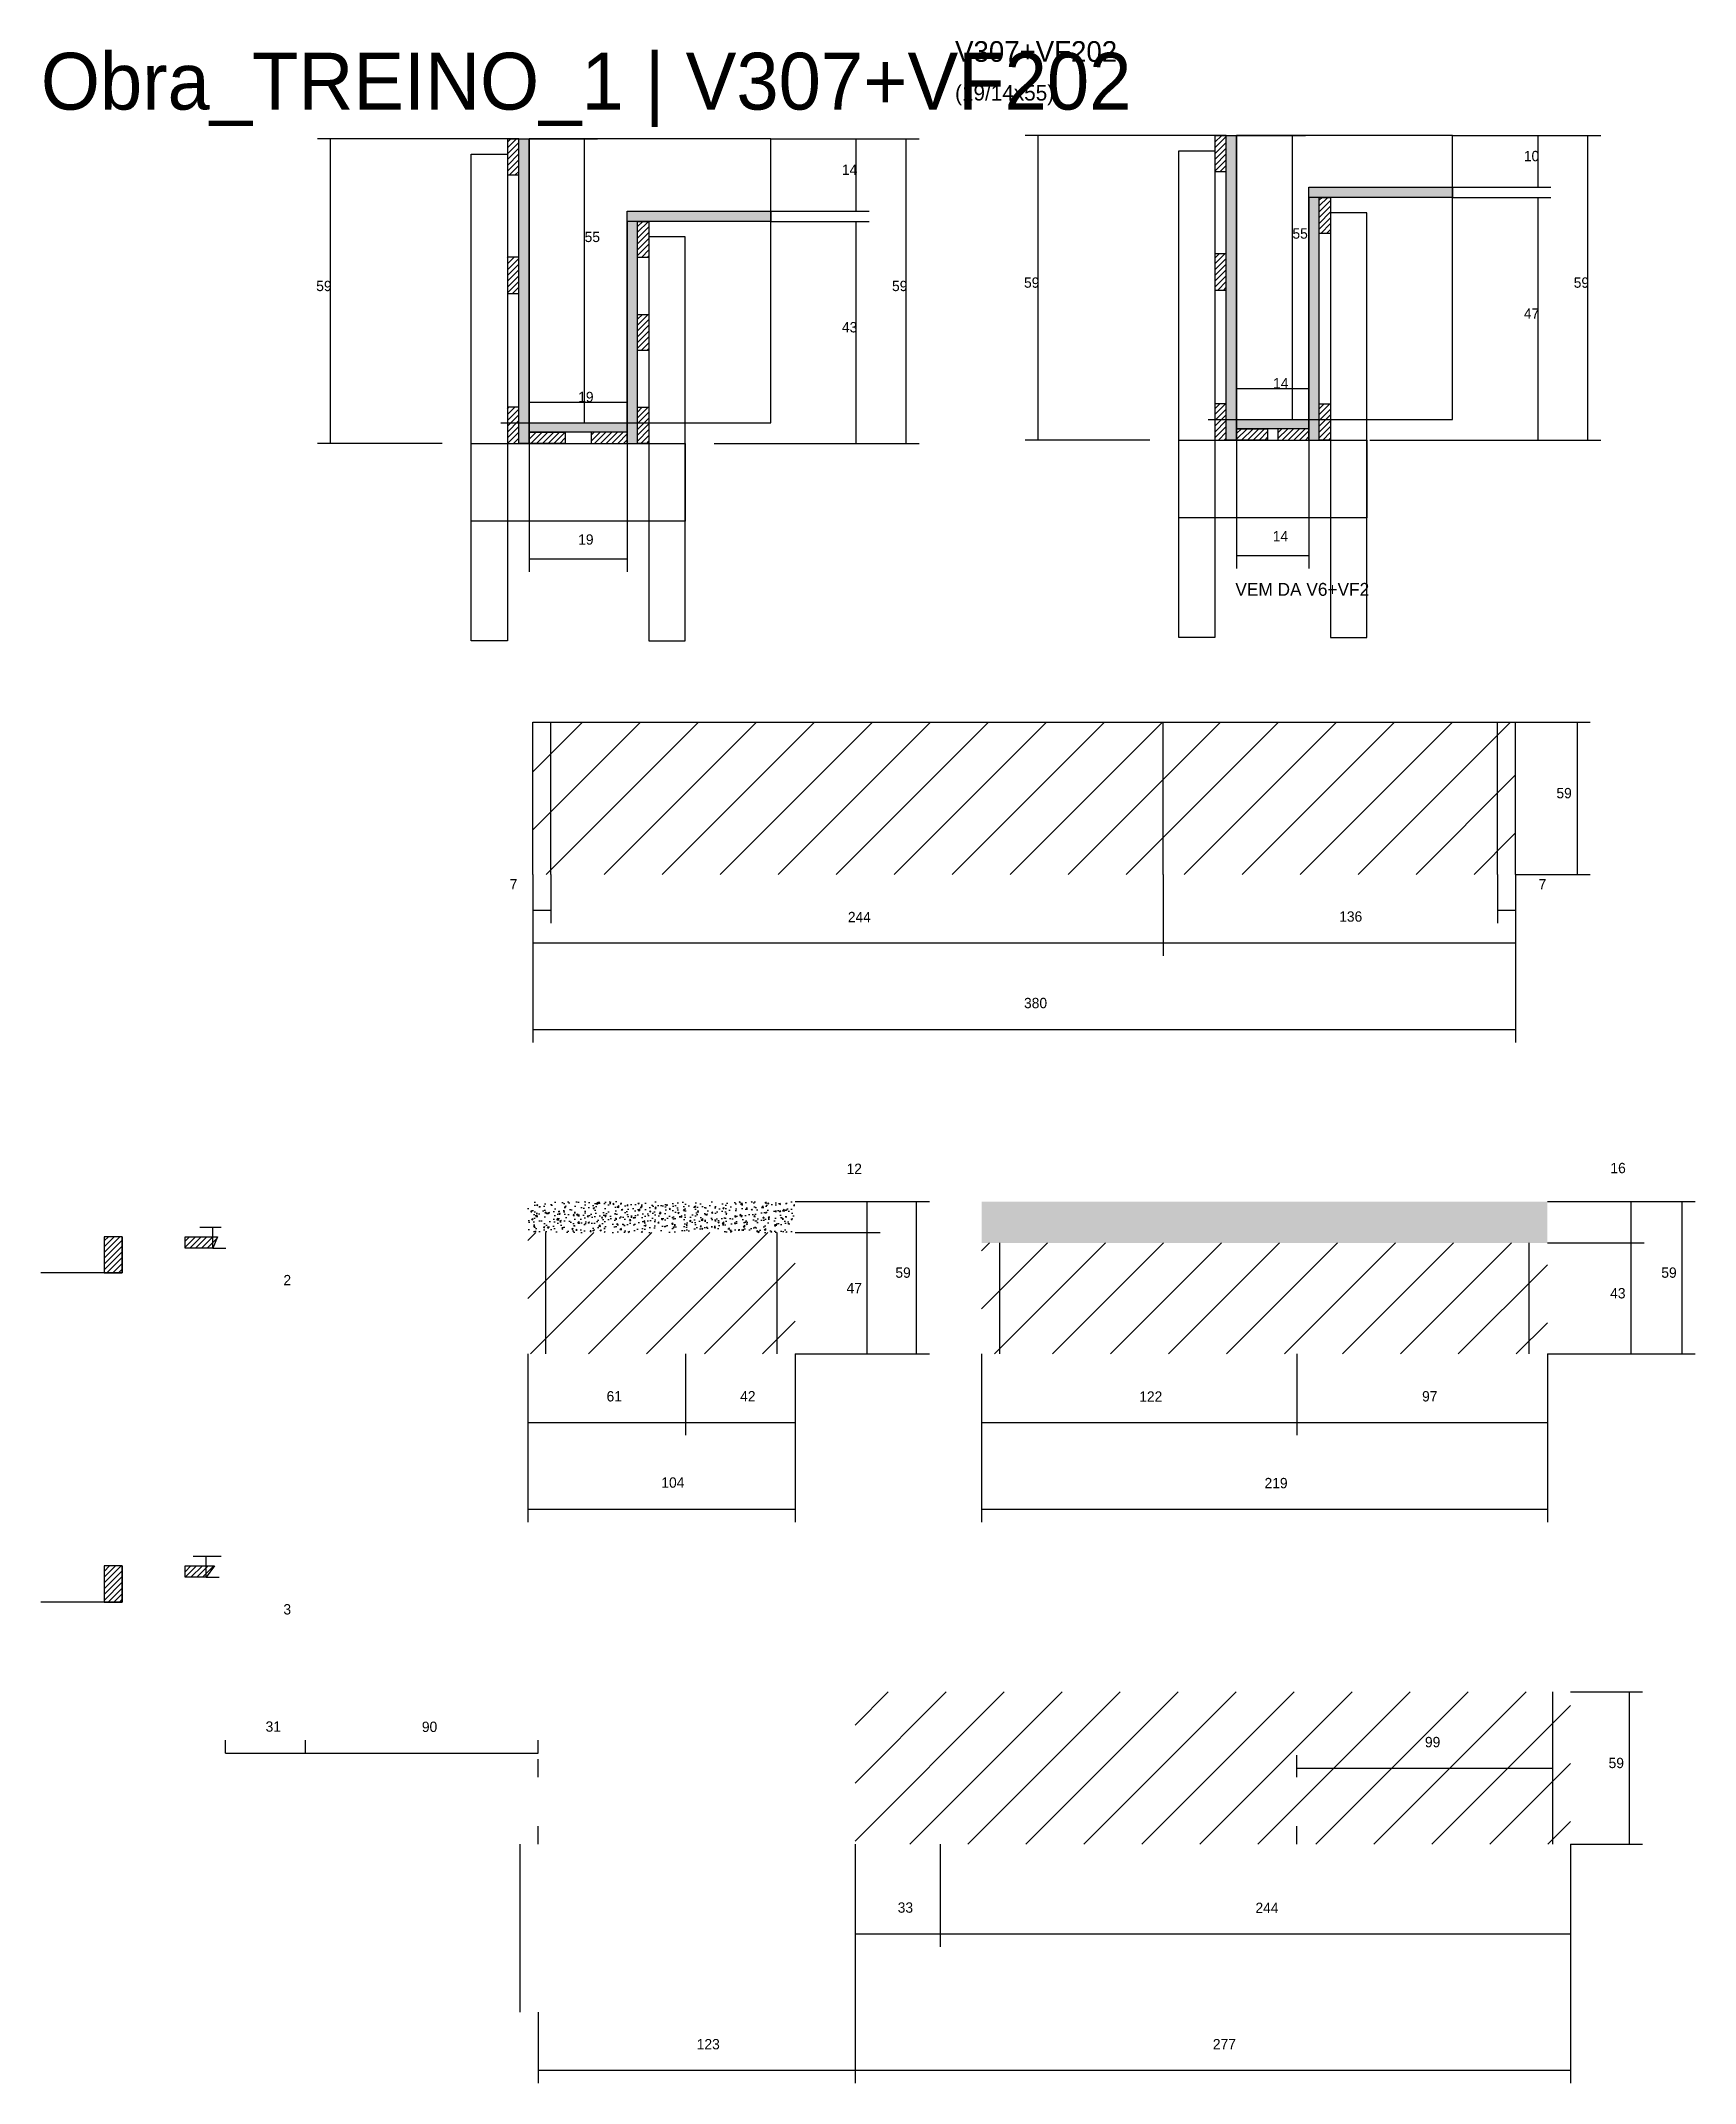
# Model space of a CAD drawing. Header units: metres. Extents: x -41 to 34800, y -36000 to 1848.
# Drawn here: x 17480 to 18120, y 976 to 1767 of the extents above; entities that cross this region are included whole.
import ezdxf

# ---------------------------------------------------------------- set-up
doc = ezdxf.new("R2010")
doc.units = ezdxf.units.M
for name, color, linetype in [('CONCRETO', 251, 'Continuous'), ('COTA', 4, 'Continuous'), ('Cota Seção (2x)', 4, 'Continuous'), ('Hachura', 253, 'Continuous'), ('LABEL_ID', 3, 'Continuous'), ('Madeira', 126, 'Continuous'), ('Painéis', 200, 'Continuous'), ('REAPROVEITAMENTO', 251, 'Continuous'), ('SARR_2.2x7', 40, 'Continuous'), ('SARR_3.5x7', 81, 'Continuous'), ('Texto Seção', 7, 'Continuous')]:
    doc.layers.add(name, color=color, linetype=linetype)

msp = doc.modelspace()

# ---------------------------------------------------------------- texts
at = {"layer": 'COTA'}
for s, p in [('14', (17790.1, 1714.7)), ('10', (18054.1, 1720)), ('59', (17586.6, 1669.7)), ('59', (17809.5, 1669.7)), ('59', (17860.6, 1671)), ('59', (18073.4, 1671)), ('47', (18054.1, 1659)), ('43', (17790.1, 1653.7)), ('19', (17688, 1571.5)), ('14', (17956.9, 1572.8)), ('59', (18066.7, 1473.3)), ('7', (17661.5, 1438)), ('7', (18059.8, 1438)), ('244', (17792.4, 1425.3)), ('136', (17982.6, 1425.5)), ('380', (17860.6, 1392)), ('12', (17791.9, 1327.8)), ('16', (18087.6, 1328.1)), ('59', (17810.8, 1287.6)), ('59', (18107.3, 1287.6)), ('2', (17573.9, 1284.7)), ('47', (17791.9, 1281.6)), ('43', (18087.5, 1279.6)), ('61', (17699, 1239.7)), ('42', (17750.7, 1239.7)), ('122', (17905.2, 1239.6)), ('97', (18014.7, 1239.7)), ('104', (17720.2, 1206.3)), ('219', (17953.7, 1206.1)), ('3', (17573.9, 1157.2)), ('31', (17567, 1111.8)), ('90', (17627.5, 1111.7)), ('99', (18015.8, 1105.8)), ('59', (18086.9, 1097.7)), ('33', (17811.7, 1041.7)), ('244', (17950.2, 1041.6)), ('123', (17733.9, 988.8)), ('277', (17933.7, 988.8))]:
    msp.add_text(s, height=4, dxfattribs=at).set_placement(p)
at = {"layer": 'Cota Seção (2x)'}
for s, p in [('55', (17690.5, 1688.7)), ('55', (17964.5, 1690)), ('19', (17688, 1626.7)), ('14', (17957, 1632))]:
    msp.add_text(s, height=4, dxfattribs=at).set_placement(p)
at = {"layer": 'LABEL_ID'}
msp.add_text('Obra_TREINO_1 | V307+VF202', height=22, dxfattribs=at).set_placement((17480, 1740))
at = {"layer": 'Texto Seção'}
for s, height, p in [('V307+VF202', 8, (17833.9, 1758.5)), ('(19/14x55)', 6, (17833.9, 1743.5)), ('VEM DA V6+VF2', 5, (17942.4, 1551.7))]:
    msp.add_text(s, height=height, dxfattribs=at).set_placement(p)

# ---------------------------------------------------------------- hatches: boundary and pattern name
at = {"layer": 'COTA'}
h = msp.add_hatch(dxfattribs=at)
h.set_pattern_fill('AR-CONC', scale=0.03)
h.paths.add_polyline_path([(17772, 1317.1), (17668.5, 1317.1), (17668.5, 1305.1), (17772, 1305.1)])
h = msp.add_hatch(dxfattribs=at)
h.set_pattern_fill('AR-CONC', scale=0.03)
h.paths.add_polyline_path([(18063.2, 1317.1), (17844.2, 1317.1), (17844.2, 1301.1), (18063.2, 1301.1)])
at = {"layer": 'Hachura'}
h = msp.add_hatch(dxfattribs=at)
h.set_pattern_fill('ANSI31', scale=0.5)
h.paths.add_polyline_path([(17660.6, 1714.7), (17665, 1714.7), (17665, 1714.7), (17665, 1728.7), (17665, 1728.7), (17660.6, 1728.7), (17660.6, 1728.7), (17660.6, 1714.7)])
h = msp.add_hatch(color=8, dxfattribs=at)
h.dxf.hatch_style = 1
h.paths.add_polyline_path([(17665, 1728.7), (17669, 1728.7), (17669, 1728.7), (17669, 1610.7), (17669, 1610.7), (17665, 1610.7), (17665, 1610.7), (17665, 1728.7)])
h = msp.add_hatch(dxfattribs=at)
h.set_pattern_fill('ANSI31', scale=0.5)
h.paths.add_polyline_path([(17934.5, 1716), (17938.9, 1716), (17938.9, 1716), (17938.9, 1730), (17938.9, 1730), (17934.5, 1730), (17934.5, 1730), (17934.5, 1716)])
h = msp.add_hatch(color=8, dxfattribs=at)
h.dxf.hatch_style = 1
h.paths.add_polyline_path([(17938.9, 1730), (17942.9, 1730), (17942.9, 1730), (17942.9, 1612), (17942.9, 1612), (17938.9, 1612), (17938.9, 1612), (17938.9, 1730)])
h = msp.add_hatch(color=8, dxfattribs=at)
h.dxf.hatch_style = 1
h.paths.add_polyline_path([(17970.9, 1706), (17970.9, 1710), (17970.9, 1710), (18026.5, 1710), (18026.5, 1710), (18026.5, 1706), (18026.5, 1706), (17970.9, 1706)])
h = msp.add_hatch(color=8, dxfattribs=at)
h.dxf.hatch_style = 1
h.paths.add_polyline_path([(17707, 1696.7), (17707, 1700.7), (17707, 1700.7), (17762.6, 1700.7), (17762.6, 1700.7), (17762.6, 1696.7), (17762.6, 1696.7), (17707, 1696.7)])
h = msp.add_hatch(color=8, dxfattribs=at)
h.dxf.hatch_style = 1
h.paths.add_polyline_path([(17974.9, 1706), (17970.9, 1706), (17970.9, 1706), (17970.9, 1612), (17970.9, 1612), (17974.9, 1612), (17974.9, 1612), (17974.9, 1706)])
h = msp.add_hatch(dxfattribs=at)
h.set_pattern_fill('ANSI31', scale=0.5)
h.paths.add_polyline_path([(17979.3, 1692), (17974.9, 1692), (17974.9, 1692), (17974.9, 1706), (17974.9, 1706), (17979.3, 1706), (17979.3, 1706), (17979.3, 1692)])
h = msp.add_hatch(color=8, dxfattribs=at)
h.dxf.hatch_style = 1
h.paths.add_polyline_path([(17711, 1696.7), (17707, 1696.7), (17707, 1696.7), (17707, 1610.7), (17707, 1610.7), (17711, 1610.7), (17711, 1610.7), (17711, 1696.7)])
h = msp.add_hatch(dxfattribs=at)
h.set_pattern_fill('ANSI31', scale=0.5)
h.paths.add_polyline_path([(17715.4, 1682.7), (17711, 1682.7), (17711, 1682.7), (17711, 1696.7), (17711, 1696.7), (17715.4, 1696.7), (17715.4, 1696.7), (17715.4, 1682.7)])
h = msp.add_hatch(dxfattribs=at)
h.set_pattern_fill('ANSI31', scale=0.5)
h.paths.add_polyline_path([(17660.6, 1668.8), (17665, 1668.8), (17665, 1668.8), (17665, 1682.8), (17665, 1682.8), (17660.6, 1682.8), (17660.6, 1682.8), (17660.6, 1668.8)])
h = msp.add_hatch(dxfattribs=at)
h.set_pattern_fill('ANSI31', scale=0.5)
h.paths.add_polyline_path([(17934.5, 1670.1), (17938.9, 1670.1), (17938.9, 1670.1), (17938.9, 1684.1), (17938.9, 1684.1), (17934.5, 1684.1), (17934.5, 1684.1), (17934.5, 1670.1)])
h = msp.add_hatch(dxfattribs=at)
h.set_pattern_fill('ANSI31', scale=0.5)
h.paths.add_polyline_path([(17715.4, 1646.7), (17711, 1646.7), (17711, 1646.7), (17711, 1660.7), (17711, 1660.7), (17715.4, 1660.7), (17715.4, 1660.7), (17715.4, 1646.7)])
h = msp.add_hatch(dxfattribs=at)
h.set_pattern_fill('ANSI31', scale=0.5)
h.paths.add_polyline_path([(17660.6, 1610.7), (17665, 1610.7), (17665, 1610.7), (17665, 1624.7), (17665, 1624.7), (17660.6, 1624.7), (17660.6, 1624.7), (17660.6, 1610.7)])
h = msp.add_hatch(dxfattribs=at)
h.set_pattern_fill('ANSI31', scale=0.5)
h.paths.add_polyline_path([(17715.4, 1610.7), (17711, 1610.7), (17711, 1610.7), (17711, 1624.7), (17711, 1624.7), (17715.4, 1624.7), (17715.4, 1624.7), (17715.4, 1610.7)])
h = msp.add_hatch(dxfattribs=at)
h.set_pattern_fill('ANSI31', scale=0.5)
h.paths.add_polyline_path([(17934.5, 1612), (17938.9, 1612), (17938.9, 1612), (17938.9, 1626), (17938.9, 1626), (17934.5, 1626), (17934.5, 1626), (17934.5, 1612)])
h = msp.add_hatch(dxfattribs=at)
h.set_pattern_fill('ANSI31', scale=0.5)
h.paths.add_polyline_path([(17979.3, 1612), (17974.9, 1612), (17974.9, 1612), (17974.9, 1626), (17974.9, 1626), (17979.3, 1626), (17979.3, 1626), (17979.3, 1612)])
h = msp.add_hatch(color=8, dxfattribs=at)
h.dxf.hatch_style = 1
h.paths.add_polyline_path([(17669, 1615.1), (17669, 1618.7), (17669, 1618.7), (17707, 1618.7), (17707, 1618.7), (17707, 1615.1), (17707, 1615.1), (17669, 1615.1)])
h = msp.add_hatch(dxfattribs=at)
h.set_pattern_fill('ANSI31', scale=0.5)
h.paths.add_polyline_path([(17669, 1610.7), (17669, 1615.1), (17669, 1615.1), (17683, 1615.1), (17683, 1615.1), (17683, 1610.7), (17683, 1610.7), (17669, 1610.7)])
h = msp.add_hatch(dxfattribs=at)
h.set_pattern_fill('ANSI31', scale=0.5)
h.paths.add_polyline_path([(17707, 1610.7), (17707, 1615.1), (17707, 1615.1), (17693, 1615.1), (17693, 1615.1), (17693, 1610.7), (17693, 1610.7), (17707, 1610.7)])
h = msp.add_hatch(color=8, dxfattribs=at)
h.dxf.hatch_style = 1
h.paths.add_polyline_path([(17942.9, 1616.4), (17942.9, 1620), (17942.9, 1620), (17970.9, 1620), (17970.9, 1620), (17970.9, 1616.4), (17970.9, 1616.4), (17942.9, 1616.4)])
h = msp.add_hatch(dxfattribs=at)
h.set_pattern_fill('ANSI31', scale=0.5)
h.paths.add_polyline_path([(17942.9, 1612), (17942.9, 1616.4), (17942.9, 1616.4), (17954.9, 1616.4), (17954.9, 1616.4), (17954.9, 1612), (17954.9, 1612), (17942.9, 1612)])
h = msp.add_hatch(dxfattribs=at)
h.set_pattern_fill('ANSI31', scale=0.5)
h.paths.add_polyline_path([(17970.9, 1612), (17970.9, 1616.4), (17970.9, 1616.4), (17958.9, 1616.4), (17958.9, 1616.4), (17958.9, 1612), (17958.9, 1612), (17970.9, 1612)])
h = msp.add_hatch(dxfattribs=at)
h.set_pattern_fill('ANSI31', scale=0.5)
h.paths.add_polyline_path([(17511.5, 1303.5), (17504.5, 1303.5), (17504.5, 1289.5), (17511.5, 1289.5)])
h = msp.add_hatch(dxfattribs=at)
h.set_pattern_fill('ANSI31', scale=0.5)
h.paths.add_polyline_path([(17548.4, 1303.5), (17546.6, 1299.1), (17546.6, 1299.1), (17535.8, 1299.1), (17535.8, 1299.1), (17535.8, 1303.5), (17535.8, 1303.5), (17548.4, 1303.5)])
h = msp.add_hatch(dxfattribs=at)
h.set_pattern_fill('ANSI31', scale=0.5)
h.paths.add_polyline_path([(17511.5, 1176), (17504.5, 1176), (17504.5, 1162), (17511.5, 1162)])
h = msp.add_hatch(dxfattribs=at)
h.set_pattern_fill('ANSI31', scale=0.5)
h.paths.add_polyline_path([(17547.2, 1176), (17544, 1171.6), (17544, 1171.6), (17535.8, 1171.6), (17535.8, 1171.6), (17535.8, 1176), (17535.8, 1176), (17547.2, 1176)])
at = {"layer": 'REAPROVEITAMENTO'}
h = msp.add_hatch(dxfattribs=at)
h.set_pattern_fill('ANSI31', scale=5)
h.paths.add_polyline_path([(18050.9, 1443.8), (18050.9, 1502.8), (18050.9, 1502.8), (17670.4, 1502.8), (17670.4, 1502.8), (17670.4, 1443.8), (17670.4, 1443.8), (18050.9, 1443.8)])
h = msp.add_hatch(dxfattribs=at)
h.set_pattern_fill('ANSI31', scale=5)
h.paths.add_polyline_path([(17772, 1258.1), (17772, 1305.1), (17772, 1305.1), (17668.5, 1305.1), (17668.5, 1305.1), (17668.5, 1258.1), (17668.5, 1258.1), (17772, 1258.1)])
h = msp.add_hatch(dxfattribs=at)
h.set_pattern_fill('ANSI31', scale=5)
h.paths.add_polyline_path([(18063.2, 1258.1), (18063.2, 1301.1), (18063.2, 1301.1), (17844.2, 1301.1), (17844.2, 1301.1), (17844.2, 1258.1), (17844.2, 1258.1), (18063.2, 1258.1)])
h = msp.add_hatch(dxfattribs=at)
h.set_pattern_fill('ANSI31', scale=5)
h.paths.add_polyline_path([(17795.2, 1127.2), (17795.2, 1068.2), (17795.2, 1068.2), (18072.2, 1068.2), (18072.2, 1068.2), (18072.2, 1127.2), (18072.2, 1127.2), (17795.2, 1127.2)])

# ---------------------------------------------------------------- linework, layer by layer
at = {"layer": 'CONCRETO'}
for points in [[(17762.6, 1700.7), (17762.6, 1728.7), (17669, 1728.7), (17669, 1700.7), (17669, 1700.7), (17669, 1618.7), (17707, 1618.7), (17707, 1700.7)], [(17669, 1618.7), (17762.6, 1618.7), (17762.6, 1728.7), (17669, 1728.7)], [(18026.5, 1710), (18026.5, 1730), (17942.9, 1730), (17942.9, 1702), (17942.9, 1702), (17942.9, 1620), (17970.9, 1620), (17970.9, 1710)], [(17942.9, 1620), (18026.5, 1620), (18026.5, 1730), (17942.9, 1730)]]:
    msp.add_lwpolyline(points, close=True, dxfattribs=at)
at = {"layer": 'COTA'}
for p, q in [((17660.6, 1728.7), (17587.1, 1728.7)), ((17592.1, 1610.7), (17592.1, 1728.7)), ((17762.6, 1728.7), (17820, 1728.7)), ((17762.6, 1728.7), (17800.6, 1728.7)), ((17795.6, 1700.7), (17795.6, 1728.7)), ((17815, 1610.7), (17815, 1728.7)), ((17934.5, 1730), (17861.1, 1730)), ((17866.1, 1612), (17866.1, 1730)), ((18026.5, 1730), (18083.9, 1730)), ((18026.5, 1730), (18064.6, 1730)), ((18059.6, 1710), (18059.6, 1730)), ((18078.9, 1612), (18078.9, 1730)), ((18026.5, 1710), (18064.6, 1710)), ((17762.6, 1700.7), (17800.6, 1700.7)), ((18026.5, 1706), (18064.6, 1706)), ((18059.6, 1612), (18059.6, 1706)), ((17762.6, 1696.7), (17800.6, 1696.7)), ((17795.6, 1610.7), (17795.6, 1696.7)), ((17635.4, 1610.7), (17587.1, 1610.7)), ((17669, 1610.7), (17669, 1561)), ((17707, 1610.7), (17707, 1561)), ((17740.6, 1610.7), (17820, 1610.7)), ((17740.6, 1610.7), (17800.6, 1610.7)), ((17909.3, 1612), (17861.1, 1612)), ((17942.9, 1612), (17942.9, 1562.3)), ((17970.9, 1612), (17970.9, 1562.3)), ((17994.5, 1612), (18083.9, 1612)), ((17994.5, 1612), (18064.6, 1612)), ((17942.9, 1567.3), (17970.9, 1567.3)), ((17669, 1566), (17707, 1566)), ((18050.9, 1502.8), (18079.8, 1502.8)), ((18074.8, 1443.8), (18074.8, 1502.8)), ((17670.4, 1443.8), (17670.4, 1412.3)), ((17670.4, 1443.8), (17670.4, 1378.7)), ((17670.4, 1443.8), (17670.4, 1424.9)), ((17677.4, 1443.8), (17677.4, 1424.9)), ((17914.4, 1443.8), (17914.4, 1412.3)), ((17914.4, 1443.8), (17914.4, 1412.3)), ((18043.9, 1443.8), (18043.9, 1424.9)), ((18050.9, 1443.8), (18050.9, 1412.3)), ((18050.9, 1443.8), (18050.9, 1378.7)), ((18050.9, 1443.8), (18050.9, 1424.9)), ((18050.9, 1443.8), (18079.8, 1443.8)), ((17670.4, 1429.9), (17677.4, 1429.9)), ((18043.9, 1429.9), (18050.9, 1429.9)), ((17670.4, 1417.3), (17914.4, 1417.3)), ((17914.4, 1417.3), (18050.9, 1417.3)), ((17670.4, 1383.7), (18050.9, 1383.7)), ((17772, 1317.1), (17804.9, 1317.1)), ((17772, 1317.1), (17824, 1317.1)), ((17799.9, 1305.1), (17799.9, 1317.1)), ((17819, 1258.1), (17819, 1317.1)), ((18063.2, 1317.1), (18100.7, 1317.1)), ((18063.2, 1317.1), (18120.4, 1317.1)), ((18095.7, 1301.1), (18095.7, 1317.1)), ((18115.4, 1258.1), (18115.4, 1317.1)), ((17549.8, 1307.1), (17541.6, 1307.1)), ((17546.6, 1299.1), (17546.6, 1307.1)), ((17772, 1305.1), (17804.9, 1305.1)), ((17772, 1305.1), (17804.9, 1305.1)), ((17799.9, 1258.1), (17799.9, 1305.1)), ((17546.6, 1299.1), (17551.6, 1299.1)), ((18063.2, 1301.1), (18100.7, 1301.1)), ((18063.2, 1301.1), (18100.7, 1301.1)), ((18095.7, 1258.1), (18095.7, 1301.1)), ((17668.5, 1258.1), (17668.5, 1226.6)), ((17668.5, 1258.1), (17668.5, 1193)), ((17729.5, 1258.1), (17729.5, 1226.6)), ((17729.5, 1258.1), (17729.5, 1226.6)), ((17772, 1258.1), (17772, 1226.6)), ((17772, 1258.1), (17772, 1193)), ((17772, 1258.1), (17804.9, 1258.1)), ((17772, 1258.1), (17824, 1258.1)), ((17844.2, 1258.1), (17844.2, 1226.6)), ((17844.2, 1258.1), (17844.2, 1193)), ((17966.2, 1258.1), (17966.2, 1226.6)), ((17966.2, 1258.1), (17966.2, 1226.6)), ((18063.2, 1258.1), (18063.2, 1226.6)), ((18063.2, 1258.1), (18063.2, 1193)), ((18063.2, 1258.1), (18100.7, 1258.1)), ((18063.2, 1258.1), (18120.4, 1258.1)), ((17668.5, 1231.6), (17729.5, 1231.6)), ((17729.5, 1231.6), (17772, 1231.6)), ((17844.2, 1231.6), (17966.2, 1231.6)), ((17966.2, 1231.6), (18063.2, 1231.6)), ((17668.5, 1198), (17772, 1198)), ((17844.2, 1198), (18063.2, 1198)), ((17549.8, 1179.6), (17539, 1179.6)), ((17544, 1171.6), (17544, 1179.6)), ((17544, 1171.6), (17549, 1171.6)), ((18072.2, 1127.2), (18100, 1127.2)), ((18095, 1068.2), (18095, 1127.2)), ((17551.5, 1103.5), (17551.5, 1108.5)), ((17582.5, 1103.5), (17582.5, 1108.5)), ((17582.5, 1103.5), (17582.5, 1108.5)), ((17672.5, 1103.5), (17672.5, 1108.5)), ((17551.5, 1103.5), (17582.5, 1103.5)), ((17582.5, 1103.5), (17672.5, 1103.5)), ((17966.2, 1097.7), (17966.2, 1102.7)), ((18065.3, 1097.7), (18065.3, 1102.7)), ((17966.2, 1097.7), (18065.3, 1097.7)), ((17795.2, 1068.2), (17795.2, 975.7)), ((17795.2, 1068.2), (17795.2, 1028.5)), ((17795.2, 1068.2), (17795.2, 975.7)), ((17828.2, 1068.2), (17828.2, 1028.5)), ((17828.2, 1068.2), (17828.2, 1028.5)), ((18072.2, 1068.2), (18100, 1068.2)), ((18072.2, 1068.2), (18072.2, 975.7)), ((18072.2, 1068.2), (18072.2, 1028.5)), ((17795.2, 1033.5), (17828.2, 1033.5)), ((17828.2, 1033.5), (18072.2, 1033.5)), ((17672.5, 1003.2), (17672.5, 975.7)), ((17672.5, 980.7), (17795.2, 980.7)), ((17795.2, 980.7), (18072.2, 980.7))]:
    msp.add_line(p, q, dxfattribs=at)
at = {"layer": 'Cota Seção (2x)'}
for p, q in [((17660.6, 1728.7), (17695.5, 1728.7)), ((17690.5, 1618.7), (17690.5, 1728.7)), ((17934.5, 1730), (17969.5, 1730)), ((17964.5, 1620), (17964.5, 1730)), ((17669, 1610.7), (17669, 1631.7)), ((17707, 1610.7), (17707, 1631.7)), ((17942.9, 1612), (17942.9, 1637)), ((17942.9, 1632), (17970.9, 1632)), ((17970.9, 1612), (17970.9, 1637)), ((17669, 1626.7), (17707, 1626.7)), ((17658, 1618.7), (17695.5, 1618.7)), ((17931.9, 1620), (17969.5, 1620))]:
    msp.add_line(p, q, dxfattribs=at)
at = {"layer": 'Madeira'}
for points in [[(17660.6, 1714.7), (17665, 1714.7), (17665, 1728.7), (17660.6, 1728.7)], [(17934.5, 1716), (17938.9, 1716), (17938.9, 1730), (17934.5, 1730)], [(17979.3, 1692), (17974.9, 1692), (17974.9, 1706), (17979.3, 1706)], [(17715.4, 1682.7), (17711, 1682.7), (17711, 1696.7), (17715.4, 1696.7)], [(17660.6, 1668.8), (17665, 1668.8), (17665, 1682.8), (17660.6, 1682.8)], [(17934.5, 1670.1), (17938.9, 1670.1), (17938.9, 1684.1), (17934.5, 1684.1)], [(17715.4, 1646.7), (17711, 1646.7), (17711, 1660.7), (17715.4, 1660.7)], [(17660.6, 1610.7), (17665, 1610.7), (17665, 1624.7), (17660.6, 1624.7)], [(17715.4, 1610.7), (17711, 1610.7), (17711, 1624.7), (17715.4, 1624.7)], [(17934.5, 1612), (17938.9, 1612), (17938.9, 1626), (17934.5, 1626)], [(17979.3, 1612), (17974.9, 1612), (17974.9, 1626), (17979.3, 1626)], [(17669, 1610.7), (17669, 1615.1), (17683, 1615.1), (17683, 1610.7)], [(17707, 1610.7), (17707, 1615.1), (17693, 1615.1), (17693, 1610.7)], [(17942.9, 1612), (17942.9, 1616.4), (17954.9, 1616.4), (17954.9, 1612)], [(17970.9, 1612), (17970.9, 1616.4), (17958.9, 1616.4), (17958.9, 1612)], [(17511.5, 1289.5), (17511.5, 1303.5), (17504.5, 1303.5), (17504.5, 1289.5)], [(17535.8, 1303.5), (17548.4, 1303.5), (17546.6, 1299.1), (17535.8, 1299.1)], [(17511.5, 1162), (17511.5, 1176), (17504.5, 1176), (17504.5, 1162)], [(17535.8, 1176), (17547.2, 1176), (17544, 1171.6), (17535.8, 1171.6)]]:
    msp.add_lwpolyline(points, close=True, dxfattribs=at)
for points in [[(17511.5, 1303.5), (17511.5, 1289.5), (17480, 1289.5)], [(17511.5, 1176), (17511.5, 1162), (17480, 1162)]]:
    msp.add_lwpolyline(points, dxfattribs=at)
at = {"layer": 'Painéis'}
for p, q in [((17669, 1610.7), (17669, 1728.7)), ((17942.9, 1612), (17942.9, 1730)), ((17970.9, 1710), (18026.5, 1710)), ((17970.9, 1706), (17970.9, 1710)), ((18026.5, 1706), (18026.5, 1710)), ((17707, 1700.7), (17762.6, 1700.7)), ((17707, 1696.7), (17707, 1700.7)), ((17762.6, 1696.7), (17762.6, 1700.7)), ((17970.9, 1612), (17970.9, 1706)), ((17707, 1610.7), (17707, 1696.7)), ((17669, 1618.7), (17707, 1618.7)), ((17669, 1615.1), (17669, 1618.7)), ((17707, 1615.1), (17707, 1618.7)), ((17942.9, 1620), (17970.9, 1620)), ((17942.9, 1616.4), (17942.9, 1620)), ((17970.9, 1616.4), (17970.9, 1620)), ((17670.4, 1502.8), (18050.9, 1502.8)), ((17670.4, 1443.8), (17670.4, 1502.8)), ((17914.4, 1443.8), (17914.4, 1502.8)), ((18050.9, 1443.8), (18050.9, 1502.8))]:
    msp.add_line(p, q, dxfattribs=at)
for points in [[(17665, 1728.7), (17669, 1728.7), (17669, 1610.7), (17665, 1610.7)], [(17938.9, 1730), (17942.9, 1730), (17942.9, 1612), (17938.9, 1612)], [(17970.9, 1706), (17970.9, 1710), (18026.5, 1710), (18026.5, 1706)], [(17707, 1696.7), (17707, 1700.7), (17762.6, 1700.7), (17762.6, 1696.7)], [(17974.9, 1706), (17970.9, 1706), (17970.9, 1612), (17974.9, 1612)], [(17711, 1696.7), (17707, 1696.7), (17707, 1610.7), (17711, 1610.7)], [(17669, 1615.1), (17669, 1618.7), (17707, 1618.7), (17707, 1615.1)], [(17942.9, 1616.4), (17942.9, 1620), (17970.9, 1620), (17970.9, 1616.4)]]:
    msp.add_lwpolyline(points, close=True, dxfattribs=at)
at = {"layer": 'SARR_2.2x7'}
for p, q in [((17677.4, 1443.8), (17677.4, 1502.8)), ((18043.9, 1443.8), (18043.9, 1502.8)), ((17675.5, 1258.1), (17675.5, 1305.1)), ((17765, 1258.1), (17765, 1305.1)), ((17851.2, 1258.1), (17851.2, 1301.1)), ((18056.2, 1258.1), (18056.2, 1301.1)), ((18065.3, 1068.2), (18065.3, 1127.2)), ((17672.5, 1094.2), (17672.5, 1101.2)), ((17966.2, 1094.2), (17966.2, 1101.2)), ((17665.5, 1003.2), (17665.5, 1068.2)), ((17672.5, 1068.2), (17672.5, 1075.2)), ((17966.2, 1068.2), (17966.2, 1075.2))]:
    msp.add_line(p, q, dxfattribs=at)
at = {"layer": 'SARR_3.5x7'}
for points in [[(17646.6, 1722.7), (17660.6, 1722.7), (17660.6, 1534.2), (17646.6, 1534.2)], [(17920.5, 1724), (17934.5, 1724), (17934.5, 1535.5), (17920.5, 1535.5)], [(17993.3, 1700), (17979.3, 1700), (17979.3, 1535.5), (17993.3, 1535.5)], [(17729.4, 1690.7), (17715.4, 1690.7), (17715.4, 1534.2), (17729.4, 1534.2)], [(17646.6, 1610.7), (17729.4, 1610.7), (17729.4, 1580.6), (17646.6, 1580.6)], [(17920.5, 1612), (17993.3, 1612), (17993.3, 1581.9), (17920.5, 1581.9)]]:
    msp.add_lwpolyline(points, close=True, dxfattribs=at)

msp.set_redraw_order([(e.dxf.handle, doc.entitydb.next_handle()) for e in msp.query("TEXT MTEXT ATTDEF DIMENSION ARC_DIMENSION")])  # texts and dimensions are drawn at this point

doc.saveas('drawing.dxf')
